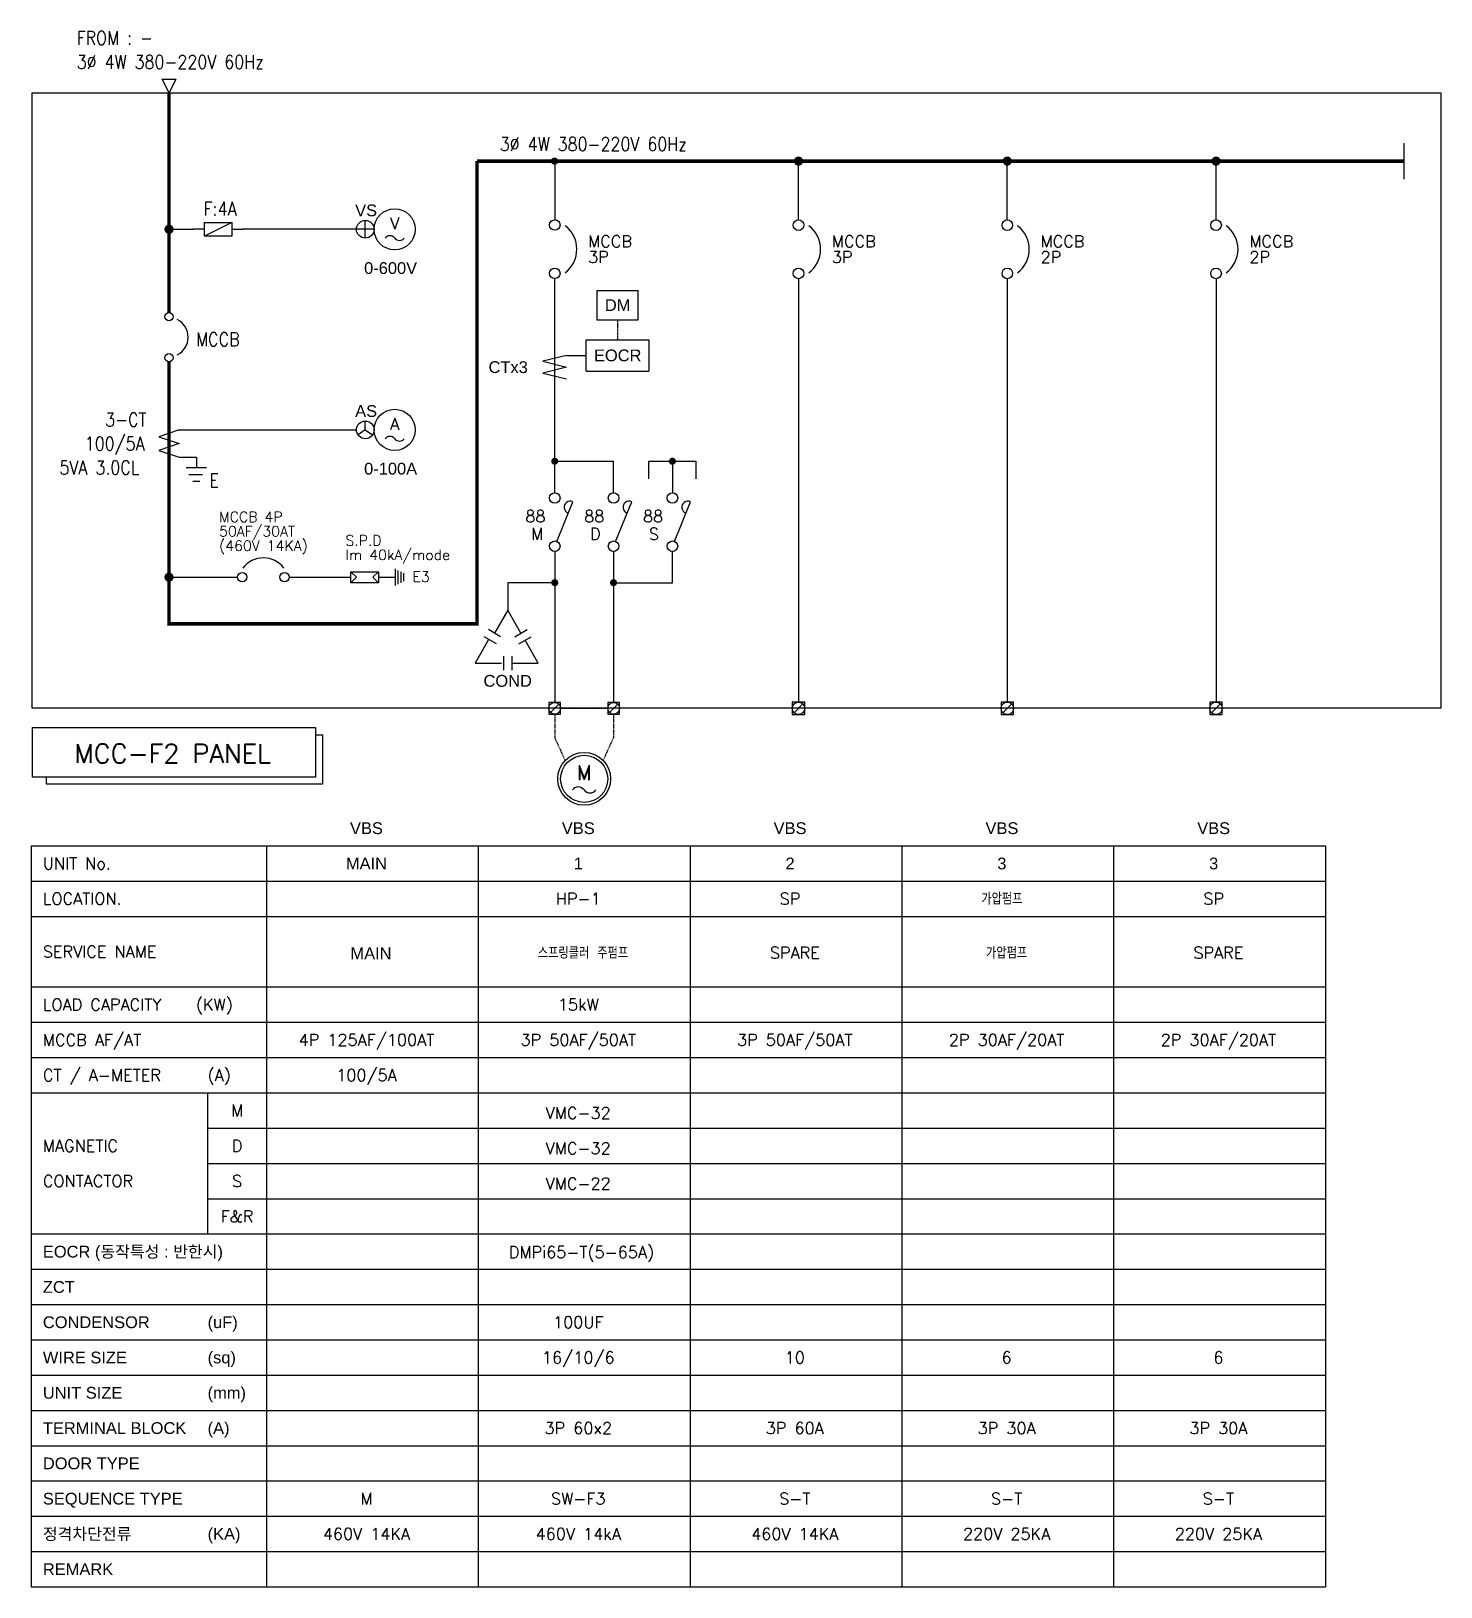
# Model space of a CAD drawing. Header units: millimetres. Extents: x 60229 to 91621, y 21923 to 36546.
# Drawn here: x 73240 to 76227, y 28045 to 31343 of the extents above; entities that cross this region are included whole.
import ezdxf
from ezdxf.enums import TextEntityAlignment as Align

# ---------------------------------------------------------------- set-up
doc = ezdxf.new("R2010")
doc.units = ezdxf.units.MM
doc.linetypes.add('HIDDEN', pattern=[2.5, 1.5, -1])
doc.linetypes.add('HIDDEN2', pattern=[3, 2, -1])
for name, color, linetype in [('1', 7, 'Continuous'), ('D1', 3, 'Continuous'), ('MCC(DZ)', 7, 'Continuous')]:
    doc.layers.add(name, color=color, linetype=linetype)
doc.styles.add('GHS', font='romans.shx', dxfattribs={"bigfont": 'ghs.shx'})
doc.styles.add('ROMAND', font='romand')
doc.styles.add('ROMANS', font='romans.shx', dxfattribs={"bigfont": 'fhg.shx'})
doc.styles.add('SD2', font='romans.shx', dxfattribs={"width": 0.9, "height": 2, "bigfont": 'ghs.shx'})
doc.styles.get("Standard").update_dxf_attribs({"font": 'arial.ttf'})

msp = doc.modelspace()

# ---------------------------------------------------------------- texts
at = {"color": 7, "lineweight": -2, "style": 'SD2', "width": 0.85}
for s, height, p in [('FROM : -', 29, (73336.3, 31328.9)), ('3%%C 4W 380-220V 60Hz', 28.999, (73336.3, 31278.1)), ('3%%C 4W 380-220V 60Hz', 28.999, (74232.9, 31103.8)), ('3-CT', 29, (73396.4, 30519.8)), ('100/5A', 29, (73353.3, 30469.1)), ('5VA 3.0CL', 29, (73299.8, 30418.3))]:
    msp.add_text(s, height=height, dxfattribs=at).set_placement(p, align=Align.MIDDLE_LEFT)
for s, p in [('F:4A', (73605.3, 30952.3)), ('MCCB', (73589.5, 30675.7)), ('E', (73617.5, 30376.6))]:
    msp.add_text(s, height=29, dxfattribs=at).set_placement(p)
at = {"lineweight": -2}
for s, height, p in [('VS', 24.94, (73949.6, 30950.9)), ('0-600V', 24.94, (74001.5, 30828.6)), ('AS', 24.94, (73949.6, 30525.6)), ('0-100A', 24.94, (74001.5, 30403.4)), ('COND', 24.94, (74249.6, 29953.6)), ('MAIN', 24.94, (73950.3, 29566.5)), ('1', 24.9, (74399.2, 29566.5)), ('2', 24.9, (74848, 29566.5)), ('3', 24.9, (75296.9, 29566.5)), ('3', 24.9, (75745.7, 29566.5)), ('MAIN', 24.94, (73959.9, 29375.9))]:
    msp.add_text(s, height=height, dxfattribs=at).set_placement(p, align=Align.CENTER)
for s, height, style, p in [('V', 24.9, 'ROMANS', (74010.1, 30935.8)), ('A', 24.9, 'ROMANS', (74010.1, 30510.5)), ('MCC-F2 PANEL', 40, 'GHS', (73539.4, 29812))]:
    msp.add_text(s, height=height, dxfattribs=dict(at, style=style)).set_placement(p, align=Align.MIDDLE)
at = {"color": 7, "lineweight": -2, "style": 'ROMANS'}
for s, height, p in [('MCCB', 24.94, (74420, 30885.3)), ('MCCB', 24.94, (74936.6, 30885.1)), ('MCCB', 24.94, (75378.9, 30885.1)), ('MCCB', 24.94, (75821.3, 30885.1)), ('3P', 24.94, (74420, 30852)), ('3P', 24.94, (74936.6, 30851.9)), ('2P', 24.94, (75378.9, 30851.9)), ('2P', 24.94, (75821.3, 30851.9)), ('MCCB 4P', 21.82, (73638.1, 30302.7)), ('88', 24.94, (74287, 30302.6)), ('88', 24.94, (74411.7, 30302.6)), ('88', 24.94, (74536.3, 30302.6)), ('50AF/30AT', 21.82, (73638.1, 30272.2)), ('M', 24.9, (74299.4, 30265.2)), ('D', 24.9, (74424.1, 30265.2)), ('S', 24.9, (74548.8, 30265.2)), ('(460V 14KA)', 21.818, (73638.1, 30241.6))]:
    msp.add_text(s, height=height, dxfattribs=at).set_placement(p)
at = {"lineweight": -2}
for s, height, p in [('DM', 24.94, (74455.5, 30750.1)), ('EOCR', 24.94, (74432.4, 30643.5)), ('EOCR (동작특성 : 반한시)', 24.935, (73264.6, 28743.6)), ('ZCT', 24.94, (73264.6, 28668.8)), ('CONDENSOR', 24.94, (73264.6, 28594)), ('(uF)', 24.94, (73613.7, 28594)), ('WIRE SIZE', 24.94, (73264.6, 28519.2)), ('(sq)', 24.94, (73613.7, 28519.2)), ('UNIT SIZE', 24.94, (73264.6, 28444.4)), ('(mm)', 24.94, (73613.7, 28444.4)), ('(A)', 24.94, (73613.7, 28369.6)), ('TERMINAL BLOCK', 24.935, (73264.6, 28369.6)), ('DOOR TYPE', 24.94, (73264.6, 28294.8)), ('SEQUENCE TYPE', 24.935, (73264.6, 28220)), ('정격차단전류', 24.94, (73264.6, 28145.2)), ('(KA)', 24.94, (73613.7, 28145.2)), ('REMARK', 24.94, (73264.6, 28070.4))]:
    msp.add_text(s, height=height, dxfattribs=at).set_placement(p)
msp.add_text('CTx3', height=24.94, dxfattribs=at).set_placement((74292.3, 30618.6), align=Align.RIGHT)
at = {"lineweight": -2, "style": 'ROMANS'}
for s, height, p in [('S.P.D', 21.82, (73905.8, 30252.8)), ('Im 40kA/mode', 21.818, (73905.8, 30222.3)), ('E3', 21.82, (74047.9, 30175.8)), ('UNIT No.', 24.94, (73264.6, 29566.5)), ('LOCATION.', 24.94, (73264.6, 29491.7)), ('SERVICE NAME', 24.935, (73264.6, 29379.5)), ('LOAD CAPACITY', 24.935, (73264.6, 29267.3)), ('(KW)', 24.94, (73588.8, 29267.3)), ('MCCB AF/AT', 24.94, (73264.6, 29192.5)), ('CT / A-METER', 24.935, (73264.6, 29117.7)), ('(A)', 24.94, (73613.7, 29117.7)), ('MAGNETIC', 24.94, (73264.6, 28968)), ('CONTACTOR', 24.94, (73264.6, 28893.2))]:
    msp.add_text(s, height=height, dxfattribs=at).set_placement(p)
at = {"color": 7, "lineweight": -2, "style": 'ROMAND'}
msp.add_text('M', height=31.2, dxfattribs=at).set_placement((74411.7, 29755.9), align=Align.CENTER)
at = {"color": 0, "lineweight": -2}
for p in [(73950.3, 29641.3), (74399.2, 29641.3), (74848, 29641.3), (75296.9, 29641.3), (75745.7, 29641.3)]:
    msp.add_text('VBS', height=24.94, dxfattribs=at).set_placement(p, align=Align.CENTER)
at = {"lineweight": -2, "style": 'ROMANS'}
for s, height, p in [('가압펌프', 24.94, (75296.9, 29491.7)), ('HP-1', 24.94, (74399.2, 29491.7)), ('SP', 24.94, (74848, 29491.7)), ('SP', 24.94, (75745.7, 29491.7)), ('스프링클러 주펌프', 24.94, (74409.2, 29377.2)), ('SPARE', 24.94, (74858.1, 29377.2)), ('가압펌프', 24.94, (75306.9, 29377.2)), ('SPARE', 24.94, (75755.7, 29377.2)), ('15kW', 24.94, (74399.2, 29267.3)), ('4P 125AF/100AT', 24.935, (73950.3, 29192.5)), ('3P 50AF/50AT', 24.935, (74399.2, 29192.5)), ('3P 50AF/50AT', 24.935, (74858, 29192.5)), ('2P 30AF/20AT', 24.935, (75306.9, 29192.5)), ('2P 30AF/20AT', 24.935, (75755.7, 29192.5)), ('100/5A', 24.94, (73950.3, 29117.7)), ('M', 24.9, (73676.1, 29042.9)), ('VMC-32', 24.94, (74399, 29037.4)), ('D', 24.9, (73676.1, 28968)), ('VMC-32', 24.94, (74399, 28962.6)), ('S', 24.9, (73676.1, 28893.2)), ('VMC-22', 24.94, (74399, 28887.8)), ('F&R', 24.94, (73676.1, 28818.4)), ('DMPi65-T(5-65A)', 24.935, (74405.9, 28742.5)), ('100UF', 24.94, (74399.2, 28594)), ('16/10/6', 24.94, (74399.2, 28519.2)), ('10', 24.94, (74858, 28519.2)), ('6', 24.9, (75306.9, 28519.2)), ('6', 24.9, (75755.7, 28519.2)), ('3P 60x2', 24.94, (74399.2, 28369.6)), ('3P 60A', 24.94, (74858, 28369.6)), ('3P 30A', 24.94, (75306.9, 28369.6)), ('3P 30A', 24.94, (75755.7, 28369.6)), ('M', 24.9, (73950.3, 28220)), ('SW-F3', 24.94, (74399.2, 28220)), ('S-T', 24.94, (74858, 28220)), ('S-T', 24.94, (75306.9, 28220)), ('S-T', 24.94, (75755.7, 28220)), ('460V 14KA', 24.94, (73950.3, 28145.2)), ('460V 14kA', 24.94, (74399.2, 28145.2)), ('460V 14KA', 24.94, (74858, 28145.2)), ('220V 25KA', 24.94, (75306.9, 28145.2)), ('220V 25KA', 24.94, (75755.7, 28145.2))]:
    msp.add_text(s, height=height, dxfattribs=at).set_placement(p, align=Align.CENTER)

# ---------------------------------------------------------------- blocks, each defined once
blk = doc.blocks.new('E18')
at = {"layer": 'D1', "color": 7, "linetype": 'Continuous', "const_width": 0.65}
blk.add_lwpolyline([(-0.375, 0, 1), (0.375, 0, 1)], format="xyb", close=True, dxfattribs=at)
at = {"layer": 'D1', "color": 7, "linetype": 'Continuous'}
blk.add_point((0, 0), dxfattribs=at)
blk = doc.blocks.new('E24')
at = {"layer": '1', "color": 7}
for p, q in [((-2.5, 0), (-4.5, 0)), ((2.5, 1.25), (-2.5, -1.25)), ((-2.5, -1.25), (-2.5, 1.25)), ((-2.5, 1.25), (2.5, 1.25)), ((-2.5, 0), (-2.5, 0)), ((2.5, 1.25), (2.5, -1.25)), ((2.5, 0), (4.5, 0)), ((2.5, -1.25), (-2.5, -1.25))]:
    blk.add_line(p, q, dxfattribs=at)
for p in [(-4.5, 0), (4.5, 0)]:
    blk.add_point(p, dxfattribs=at)
blk = doc.blocks.new('EARTHG')
for p, q in [((-3, 0), (3, 0)), ((-2.5, -1), (2.5, -1)), ((-2, -2), (2, -2)), ((-1.5, -3), (1.5, -3))]:
    blk.add_line(p, q)

# ---------------------------------------------------------------- linework, layer by layer
at = {"color": 7, "lineweight": -2}
for p, q in [((73531.9, 31212.8), (73517.4, 31241.8)), ((73517.4, 31241.8), (73546.4, 31241.8)), ((73546.4, 31241.8), (73531.9, 31212.8)), ((74349.3, 31067.8), (74349.3, 30943.5)), ((74349.3, 30364.9), (74349.3, 30818.8)), ((74865.9, 30818.6), (74865.9, 29921.2)), ((75308.3, 30818.6), (75308.3, 29921.2)), ((75750.7, 30818.6), (75750.7, 29921.2)), ((74374.2, 30656), (74415.8, 30656)), ((73553.6, 30498.1), (73510.1, 30483.6)), ((73553.6, 30498.1), (73510.1, 30483.6)), ((73510.1, 30483.6), (73553.6, 30469.1)), ((73510.1, 30483.6), (73553.6, 30469.1)), ((73553.6, 30469.1), (73510.1, 30454.6)), ((73553.6, 30469.1), (73510.1, 30454.6)), ((73510.1, 30454.6), (73553.6, 30440.1)), ((73510.1, 30454.6), (73553.6, 30440.1)), ((73553.6, 30440.1), (73589.9, 30440.1)), ((73568.1, 30418.3), (73611.6, 30418.3)), ((73589.9, 30440.1), (73589.9, 30418.3)), ((74474, 30364.9), (74474, 30431.6)), ((73574, 30403.8), (73603, 30403.8)), ((73582.6, 30389.3), (73597.1, 30389.3)), ((74349.3, 30240.2), (74349.3, 29920.3)), ((74474, 30240.2), (74474, 29920.3))]:
    msp.add_line(p, q, dxfattribs=at)
at = {"color": 4, "lineweight": -2}
for p, q in [((73241.9, 29907.9), (73241.9, 31212.8)), ((73241.9, 31212.8), (76227.1, 31212.8)), ((76227.1, 31212.8), (76227.1, 29907.9)), ((76227.1, 29907.9), (73241.9, 29907.9)), ((73239.7, 29616.4), (75982.6, 29616.4)), ((73239.7, 29616.4), (73239.7, 28045.4)), ((75533.7, 29616.4), (75533.7, 28045.4)), ((73239.7, 28045.4), (75982.6, 28045.4))]:
    msp.add_line(p, q, dxfattribs=at)
at = {"lineweight": -2}
for p, q in [((76148.4, 31106), (76148.4, 31029.7)), ((74865.9, 30943.3), (74865.9, 31067.8)), ((75308.3, 30943.3), (75308.3, 31067.8)), ((75750.7, 30943.3), (75750.7, 31067.8)), ((73929.1, 30923.3), (73688.4, 30923.3)), ((74415.8, 30689.3), (74548.8, 30689.3)), ((74415.8, 30622.8), (74415.8, 30689.3)), ((74548.8, 30689.3), (74548.8, 30622.8)), ((74374.2, 30656), (74324.4, 30643.5)), ((74324.4, 30643.5), (74374.2, 30631.1)), ((74374.2, 30631.1), (74324.4, 30618.6)), ((74324.4, 30618.6), (74374.2, 30606.1)), ((74415.8, 30622.8), (74548.8, 30622.8)), ((73553.6, 30498.1), (73929.1, 30498.1)), ((74349.3, 30431.6), (74474, 30431.6)), ((74548.8, 30394.2), (74548.8, 30431.6)), ((74548.8, 30431.6), (74648.5, 30431.6)), ((74598.7, 30427.1), (74598.7, 30364.9)), ((74648.5, 30431.6), (74648.5, 30394.2)), ((74353.6, 30261.8), (74387.9, 30345.7)), ((74478.2, 30261.8), (74512.5, 30345.7)), ((74602.9, 30261.8), (74637.2, 30345.7)), ((74598.7, 30174.2), (74598.7, 30240.2)), ((73531.9, 30185.8), (73677.3, 30185.8)), ((73786.4, 30185.8), (73917.3, 30185.8)), ((73975.5, 30185.8), (74011.9, 30185.8)), ((74349.3, 30174.2), (74249.6, 30174.2)), ((74249.6, 30174.2), (74249.6, 30115.7)), ((74474, 30174.2), (74598.7, 30174.2)), ((74225.8, 30044.5), (74199.9, 30059.5)), ((74234.5, 30059.6), (74208.6, 30074.6)), ((74264.6, 30059.6), (74290.6, 30074.6)), ((74273.4, 30044.5), (74299.3, 30059.5)), ((74240.8, 30018.4), (74240.8, 29988.5)), ((74258.3, 30018.4), (74258.3, 29988.5)), ((73738.4, 29616.4), (73738.4, 28045.4)), ((74187.2, 29616.4), (74187.2, 28045.4)), ((74187.2, 29616.4), (74187.2, 28045.4)), ((74636.1, 29616.4), (74636.1, 28045.4)), ((74636.1, 29616.4), (74636.1, 28045.4)), ((75084.9, 29616.4), (75084.9, 28045.4)), ((75084.9, 29616.4), (75084.9, 28045.4)), ((75982.6, 29616.4), (75982.6, 28045.4)), ((73613.7, 29092.7), (73613.7, 28793.5))]:
    msp.add_line(p, q, dxfattribs=at)
at = {"color": 3, "lineweight": -2}
for p, q in [((73947.8, 30904.6), (73947.8, 30942.1)), ((73966.5, 30923.3), (73929.1, 30923.3)), ((73947.8, 30498.1), (73947.8, 30516.8)), ((73947.8, 30498.1), (73932.4, 30487.5)), ((73947.8, 30498.1), (73963.3, 30487.5)), ((73929, 30185.8), (73917.3, 30197.5)), ((73917.3, 30174.2), (73929, 30185.8)), ((73963.9, 30185.8), (73975.5, 30197.5)), ((73975.5, 30174.2), (73963.9, 30185.8)), ((73239.7, 29541.6), (75982.6, 29541.6)), ((73239.7, 29466.8), (75982.6, 29466.8)), ((73239.7, 29317.1), (75982.6, 29317.1)), ((73239.7, 29242.3), (75982.6, 29242.3)), ((73239.7, 29167.5), (75982.6, 29167.5)), ((73239.7, 29092.7), (75982.6, 29092.7)), ((73613.7, 29017.9), (75982.6, 29017.9)), ((73613.7, 28943.1), (75982.6, 28943.1)), ((73613.7, 28868.3), (75982.6, 28868.3)), ((73239.7, 28793.5), (75982.6, 28793.5)), ((73239.7, 28718.7), (75982.6, 28718.7)), ((73239.7, 28643.9), (75982.6, 28643.9)), ((73239.7, 28569.1), (75982.6, 28569.1)), ((73239.7, 28494.3), (75982.6, 28494.3)), ((73239.7, 28419.5), (75982.6, 28419.5)), ((73239.7, 28344.7), (75982.6, 28344.7)), ((73239.7, 28269.9), (75982.6, 28269.9)), ((73239.7, 28195.1), (75982.6, 28195.1)), ((73239.7, 28120.2), (75982.6, 28120.2))]:
    msp.add_line(p, q, dxfattribs=at)
at = {"linetype": 'HIDDEN', "lineweight": -2}
msp.add_line((74482.3, 30730.8), (74482.3, 30689.3), dxfattribs=at)
at = {"color": 8, "lineweight": -2}
for p, q in [((74361.8, 29920.3), (74336.8, 29920.3)), ((74336.8, 29920.3), (74336.8, 29895.4)), ((74358.1, 29916.7), (74340.5, 29899.1)), ((74361.8, 29895.4), (74361.8, 29920.3)), ((74461.5, 29920.3), (74461.5, 29895.4)), ((74486.5, 29920.3), (74461.5, 29920.3)), ((74482.8, 29916.7), (74465.2, 29899.1)), ((74486.5, 29895.4), (74486.5, 29920.3)), ((74852.6, 29921.2), (74852.6, 29894.6)), ((74879.2, 29921.2), (74852.6, 29921.2)), ((74875.3, 29917.3), (74856.5, 29898.5)), ((74879.2, 29894.6), (74879.2, 29921.2)), ((75295, 29921.2), (75295, 29894.6)), ((75321.6, 29921.2), (75295, 29921.2)), ((75317.7, 29917.3), (75298.9, 29898.5)), ((75321.6, 29894.6), (75321.6, 29921.2)), ((75737.4, 29921.2), (75737.4, 29894.6)), ((75764, 29921.2), (75737.4, 29921.2)), ((75760.1, 29917.3), (75741.3, 29898.5)), ((75764, 29894.6), (75764, 29921.2)), ((74336.8, 29895.4), (74361.8, 29895.4)), ((74461.5, 29895.4), (74486.5, 29895.4)), ((74852.6, 29894.6), (74879.2, 29894.6)), ((75295, 29894.6), (75321.6, 29894.6)), ((75737.4, 29894.6), (75764, 29894.6))]:
    msp.add_line(p, q, dxfattribs=at)
at = {"color": 7, "linetype": 'HIDDEN2', "lineweight": -2}
for p, q in [((74349.3, 29895.4), (74349.3, 29845.5)), ((74474, 29895.4), (74474, 29845.5))]:
    msp.add_line(p, q, dxfattribs=at)
at = {"color": 3, "linetype": 'HIDDEN', "lineweight": -2}
msp.add_line((74361.8, 29907.9), (74461.5, 29907.9), dxfattribs=at)
msp.add_line((74361.8, 29907.9), (74461.5, 29907.9), dxfattribs=at)
at = {"linetype": 'HIDDEN2', "lineweight": -2}
for p, q in [((74349.3, 29845.5), (74371.3, 29797.2)), ((74452, 29797.2), (74474, 29845.5))]:
    msp.add_line(p, q, dxfattribs=at)
at = {"color": 7, "lineweight": -2, "const_width": 7.25}
for points in [[(73531.9, 30746.7), (73531.9, 31212.8)], [(73531.9, 30642.3), (73531.9, 30087), (74184.3, 30087), (74184.3, 31067.8)], [(74184.3, 31067.8), (76148.4, 31067.8)]]:
    msp.add_lwpolyline(points, dxfattribs=at)
at = {"color": 6, "lineweight": -2, "const_width": 7.48}
for points in [[(74344.9, 31067.8, 1), (74352.4, 31067.8, 1)], [(74345.6, 31067.8, 1), (74353.1, 31067.8, 1)]]:
    msp.add_lwpolyline(points, format="xyb", close=True, dxfattribs=at)
at = {"color": 7, "linetype": 'Continuous', "lineweight": -2}
for points in [[(73531.9, 30923.3), (73584.1, 30923.3)], [(73531.9, 30185.8), (73584.1, 30185.8)]]:
    msp.add_lwpolyline(points, dxfattribs=at)
at = {"color": 7, "lineweight": -2}
msp.add_lwpolyline([(74439, 30793.3), (74525.6, 30793.3), (74525.6, 30730.8), (74439, 30730.8)], close=True, dxfattribs=at)
at = {"lineweight": -2, "const_width": 7.48}
for points in [[(74345.6, 30431.6, 1), (74353.1, 30431.6, 1)], [(74594.9, 30431.6, 1), (74602.4, 30431.6, 1)], [(74345.6, 30174.2, 1), (74353.1, 30174.2, 1)], [(74470.2, 30174.2, 1), (74477.7, 30174.2, 1)]]:
    msp.add_lwpolyline(points, format="xyb", close=True, dxfattribs=at)
at = {"lineweight": -2}
msp.add_lwpolyline([(73917.3, 30174.2), (73917.3, 30197.5), (73975.5, 30197.5), (73975.5, 30174.2)], close=True, dxfattribs=at)
for points in [[(74277.6, 30067.1), (74249.6, 30115.7), (74221.5, 30067.1)], [(74208.4, 30052), (74180.4, 30003.5), (74236.4, 30003.5)], [(74258.3, 30003.5), (74314.4, 30003.5), (74286.3, 30052)]]:
    msp.add_lwpolyline(points, dxfattribs=at)
at = {"color": 4, "lineweight": -2}
msp.add_lwpolyline([(73242.5, 29866.9), (73842.5, 29866.9), (73842.5, 29761.9), (73242.5, 29761.9)], close=True, dxfattribs=at)
msp.add_lwpolyline([(73842.5, 29851.9), (73857.5, 29851.9), (73857.5, 29746.9), (73272.5, 29746.9), (73272.5, 29761.9)], dxfattribs=at)
at = {"lineweight": -2}
for centre, radius in [((73947.8, 30923.3), 18.7), ((74010.1, 30923.3), 43.6), ((74349.3, 30932.3), 11.2), ((74865.9, 30932.1), 11.2), ((75308.3, 30932.1), 11.2), ((75750.7, 30932.1), 11.2), ((74349.3, 30830), 11.2), ((74865.9, 30829.8), 11.2), ((75308.3, 30829.8), 11.2), ((75750.7, 30829.8), 11.2), ((74010.1, 30498.1), 43.6), ((73947.8, 30498.1), 18.7), ((74349.3, 30353.7), 11.2), ((74474, 30353.7), 11.2), ((74598.7, 30353.7), 11.2), ((74349.3, 30251.4), 11.2), ((74474, 30251.4), 11.2), ((74598.7, 30251.4), 11.2), ((73687.1, 30185.8), 9.82), ((73776.6, 30185.8), 9.82), ((74411.7, 29758.3), 56.1)]:
    msp.add_circle(centre, radius, dxfattribs=at)
at = {"color": 8, "lineweight": -2}
for centre, radius in [((74349.3, 29907.9), 12.5), ((74474, 29907.9), 12.5), ((74865.9, 29907.9), 13.3), ((75308.3, 29907.9), 13.3), ((75750.7, 29907.9), 13.3), ((74411.7, 29758.3), 49.9)]:
    msp.add_circle(centre, radius, dxfattribs=at)
at = {"lineweight": -2}
for centre, radius, start, end in [((74000.2, 30897.2), 12.5, 36.8699, 143.1301), ((74020.1, 30912.1), 12.5, 216.8699, 323.1301), ((74333.8, 30881.1), 62.3, 306.8699, 53.1301), ((74850.3, 30881), 62.3, 306.8699, 53.1301), ((75292.7, 30881), 62.3, 306.8699, 53.1301), ((75735.1, 30881), 62.3, 306.8699, 53.1301), ((74000.2, 30471.9), 12.5, 36.8699, 143.1301), ((74020.1, 30486.9), 12.5, 216.8699, 323.1301), ((74382.2, 30334), 13, 64.3116, 251.2012), ((74506.9, 30334), 13, 64.3116, 251.2012), ((74631.6, 30334), 13, 64.3116, 251.2012), ((73731.9, 30172.2), 54.5, 36.8699, 143.1301)]:
    msp.add_arc(centre, radius, start, end, dxfattribs=at)
at = {"color": 7, "lineweight": -2}
for centre, start, end in [((74399.2, 29725.5), 36.8699, 143.1301), ((74424.1, 29744.1), 216.8699, 323.1301)]:
    msp.add_arc(centre, 15.6, start, end, dxfattribs=at)
at = {"layer": 'MCC(DZ)', "color": 7, "lineweight": -2}
for centre in [(73531.9, 30738), (73531.9, 30651)]:
    msp.add_circle(centre, 8.7, dxfattribs=at)
msp.add_arc((73530.4, 30694.5), 42.1, 296.5651, 63.4349, dxfattribs=at)

# ---------------------------------------------------------------- block references
at = {"color": 7, "linetype": 'Continuous', "lineweight": -2}
for name, p, xscale, yscale, zscale in [('E18', (74865.9, 31067.8), 13.91930237613715, 13.91930237613715, 13.91930237613715), ('E18', (75308.3, 31067.8), 13.91930237613715, 13.91930237613715, 13.91930237613715), ('E18', (75750.7, 31067.8), 13.91930237613715, 13.91930237613715, 13.91930237613715), ('E24', (73636.3, 30923.3), 11.59941864677936, 11.59941864677936, 11.59941864677936), ('E18', (73531.9, 30923.3), 13.91930237613715, 13.91930237613715, 13.91930237613715), ('E18', (73531.9, 30185.8), 13.91930237613715, 13.91930237613715, 13.91930237613715)]:
    msp.add_blockref(name, p, dxfattribs=dict(at, xscale=xscale, yscale=yscale, zscale=zscale))
at = {"lineweight": -2, "xscale": 5.81823666666675, "yscale": 5.81823666666675, "zscale": 5.81823666666675, "rotation": 90}
msp.add_blockref('EARTHG', (74011.9, 30185.8), dxfattribs=at)

msp.set_redraw_order([(e.dxf.handle, doc.entitydb.next_handle()) for e in msp.query("TEXT MTEXT ATTDEF DIMENSION ARC_DIMENSION")])  # texts and dimensions are drawn at this point

doc.saveas('drawing.dxf')
